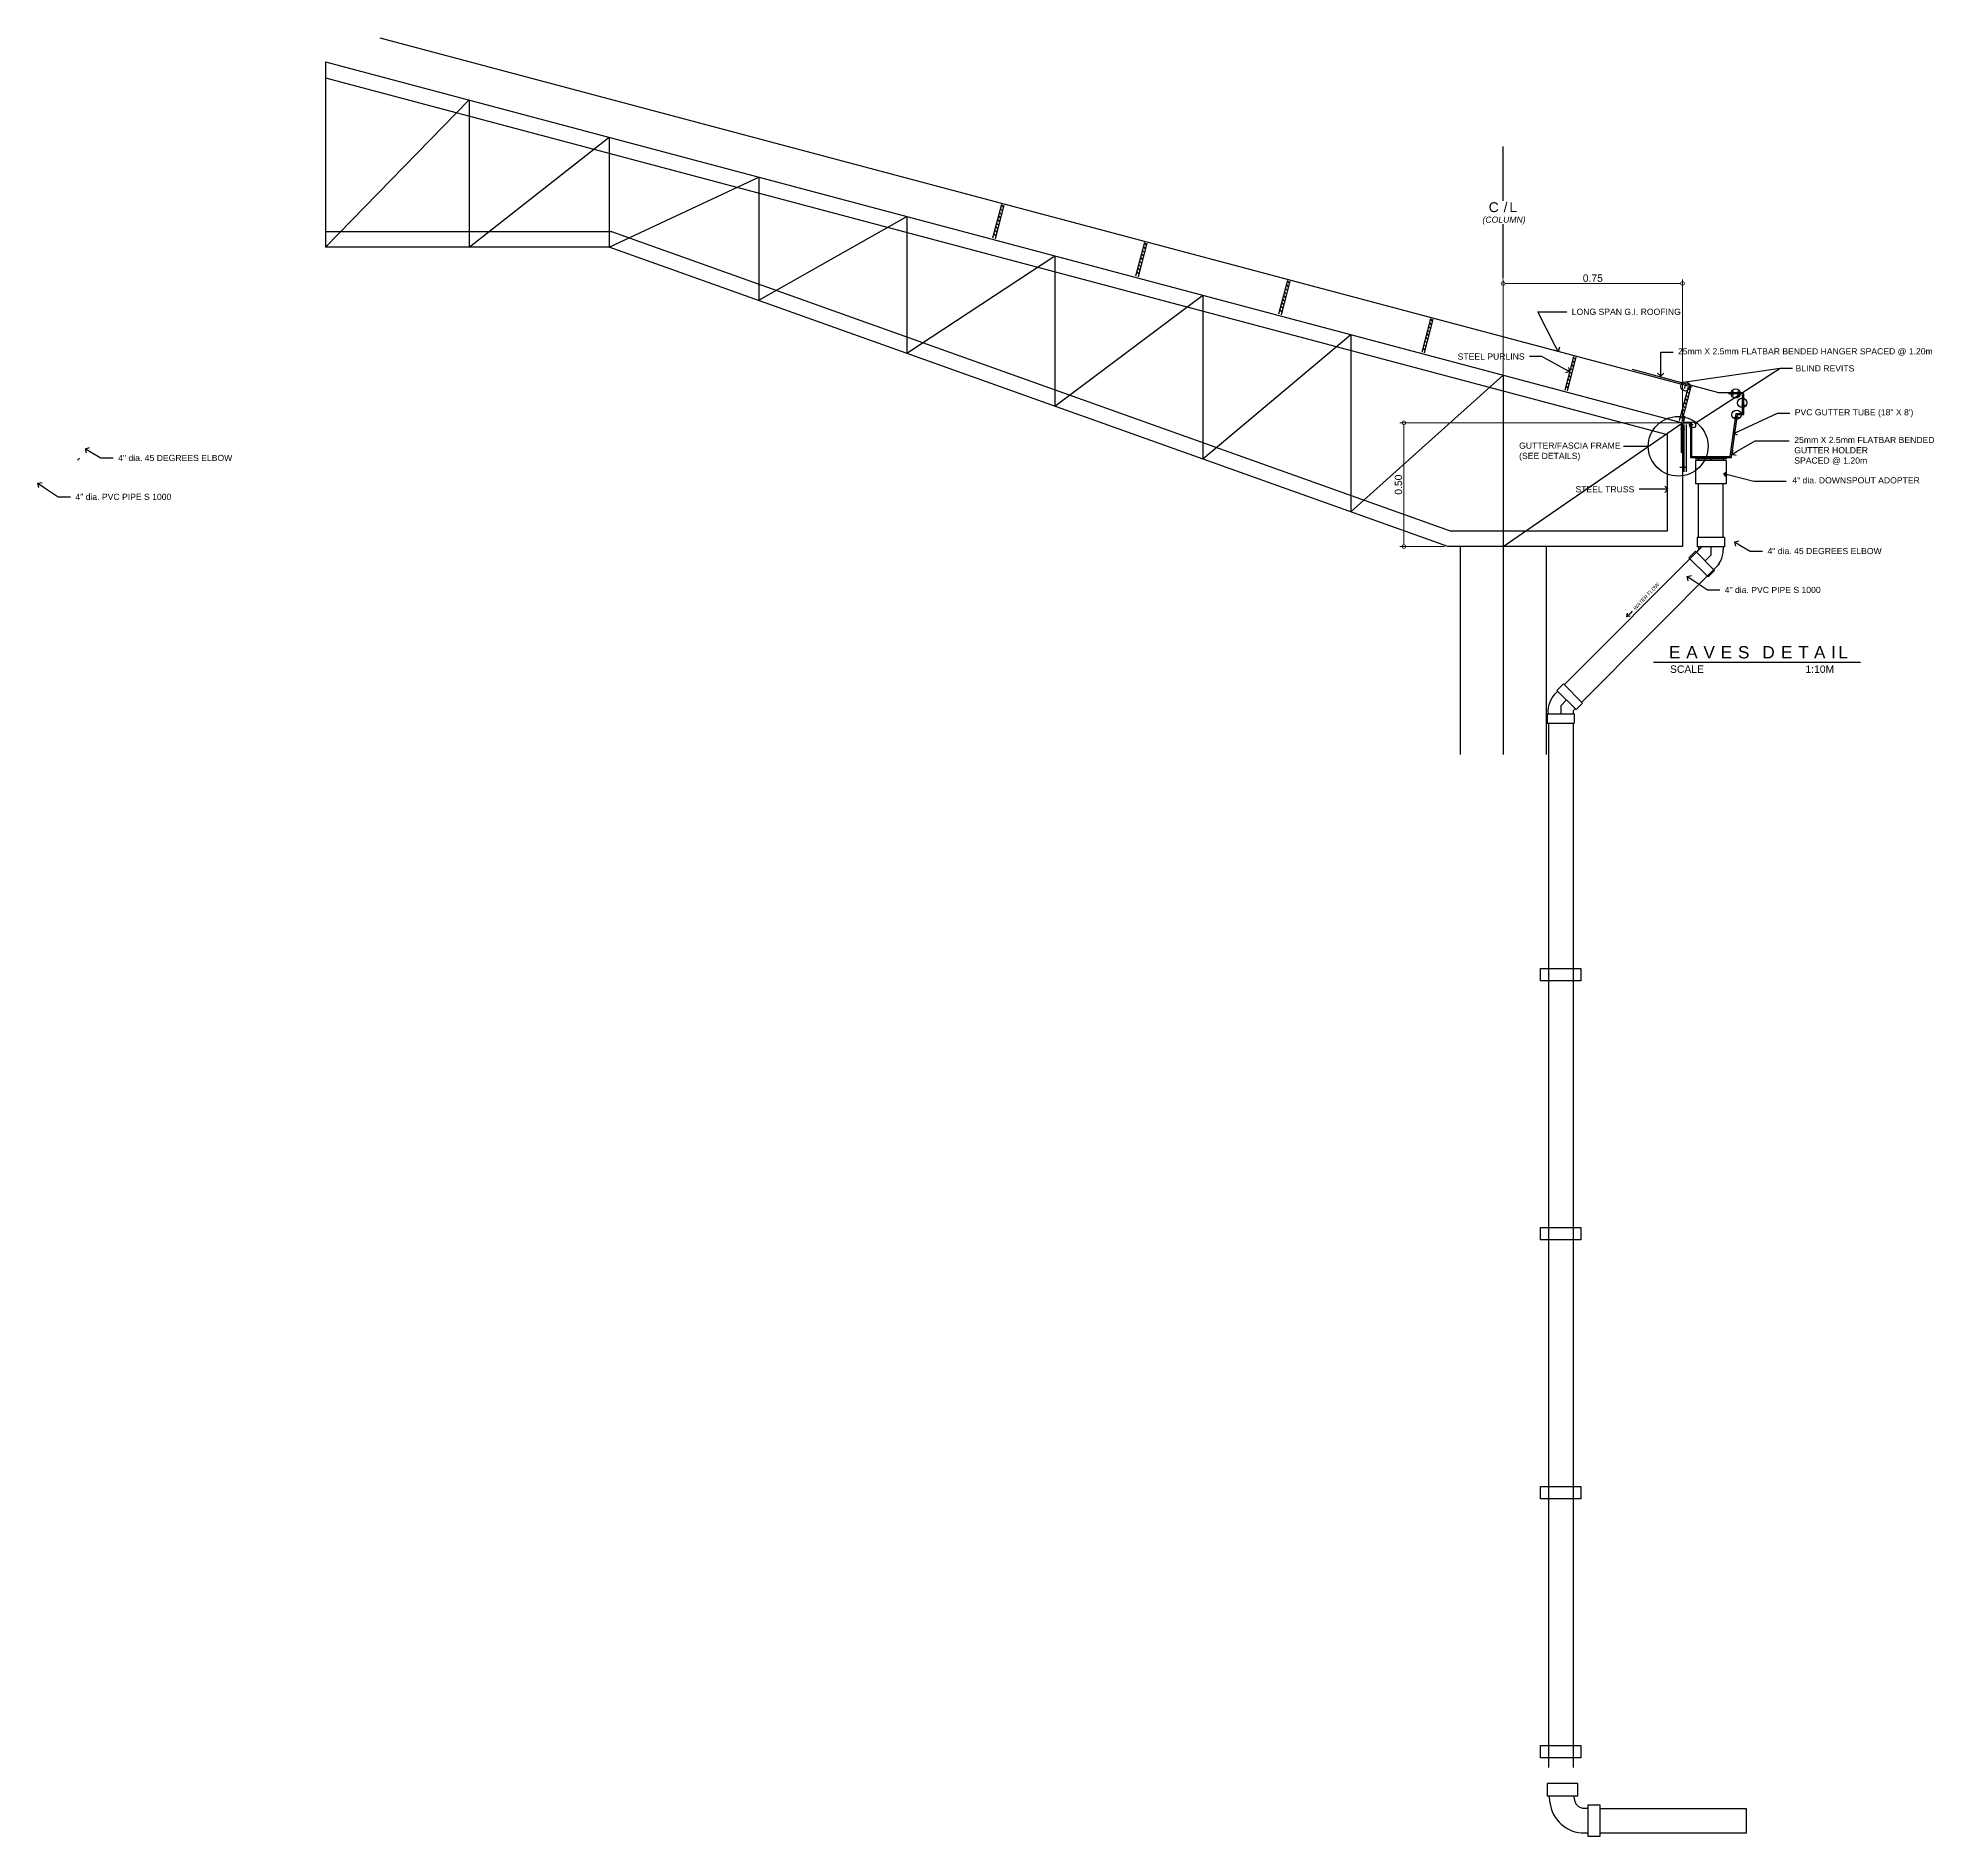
# Model space of a CAD drawing. Header units: inches. Extents: x -1369 to 1198, y -366 to 1398.
# Drawn here: x 42.03 to 49.71, y 125.14 to 132.43 of the extents above; entities that cross this region are included whole.
import ezdxf
from ezdxf import colors
from ezdxf.entities.mleader import LeaderData, LeaderLine
from ezdxf.math import Vec2, Vec3

# ---------------------------------------------------------------- set-up
doc = ezdxf.new("R2010")
doc.units = ezdxf.units.IN
doc.header["$MEASUREMENT"] = 0
for name, pattern in [('CENTER2', [1.125, 0.75, -0.125, 0.125, -0.125]), ('HIDDEN', [0.375, 0.25, -0.125]), ('HIDDEN2', [0.1875, 0.125, -0.0625])]:
    doc.linetypes.add(name, pattern=pattern)
for name, color, linetype in [('CONS. LINE', 7, 'Continuous'), ('DARK', 1, 'Continuous'), ('LABEL 1', 7, 'Continuous'), ('SUBLOTS', 1, 'Continuous')]:
    doc.layers.add(name, color=color, linetype=linetype)
doc.layers.add('dimension', color=1, linetype='Continuous', lineweight=20)
doc.styles.get("Standard").update_dxf_attribs({"font": 'arial.ttf'})
doc.dimstyles.new('10', dxfattribs={"dimtxt": 0.03, "dimasz": 0.015, "dimexe": 0.0155, "dimexo": 0.0125, "dimgap": 0.00625, "dimtad": 1, "dimzin": 0, "dimdsep": 46, "dimtxsty": 'Standard', "dimblk": 'DOTBLANK', "dimcen": 0.09, "dimclrd": 256, "dimclre": 256, "dimadec": 0, "dimazin": 0, "dimtfac": 1, "dimtix": 1, "dimtofl": 0, "dimtmove": 0, "dimatfit": 3, "dimfxl": 1, "dimtolj": 1, "dimtzin": 0, "dimlwd": -1, "dimlwe": -1, "dimarcsym": 0})

msp = doc.modelspace()

# ---------------------------------------------------------------- texts
at = {"layer": 'DARK', "color": 7, "char_height": 0.025, "attachment_point": 1}
for s, insert in [('BLIND REVITS', (49.1521, 131.1012)), ('GUTTER/FASCIA FRAME\\P(SEE DETAILS)', (48.0313, 130.7879)), ('4" dia. DOWNSPOUT ADOPTER', (49.1391, 130.6472))]:
    msp.add_mtext(s, dxfattribs=dict(at, insert=insert))
at = {"layer": 'DARK', "color": 7, "insert": (48.4927, 130.1176), "char_height": 0.015, "attachment_point": 1, "rotation": 46.71119}
msp.add_mtext('WATER FLOW ', dxfattribs=at)
at = {"layer": 'LABEL 1', "attachment_point": 1}
for s, width, insert, char_height in [('{\\fArial|b0|i1|c0|p34;(COLUMN)}', 0.227884, (47.8829, 131.7041), 0.025), ('{\\T1.5;C/L}', 0.227884, (47.9081, 131.7622), 0.04), ('{\\T1.5;EAVES DETAIL}', 0.845022, (48.6389, 129.9627), 0.05), ('SCALE', 0.148121, (48.6432, 129.8842), 0.03), ('1:10M', 0.133372, (49.1922, 129.8842), 0.03)]:
    msp.add_mtext_dynamic_manual_height_columns(s, width=width, gutter_width=12.5, heights=[0], dxfattribs=dict(at, insert=insert, char_height=char_height))

# ---------------------------------------------------------------- blocks, each defined once
blk = doc.blocks.new('_Open90')
at = {"color": 0, "linetype": 'ByBlock', "lineweight": -2}
for p, q in [((0, 0), (-1, 0)), ((-0.5, 0.5), (0, 0)), ((0, 0), (-0.5, -0.5))]:
    blk.add_line(p, q, dxfattribs=at)
blk = doc.blocks.new('_DotBlank')
at = {"color": 0, "linetype": 'ByBlock', "lineweight": -2}
blk.add_line((-0.5, 0), (-1, 0), dxfattribs=at)
blk.add_circle((0, 0), 0.5, dxfattribs=at)
blk = doc.blocks.new('*D517')
at = {"layer": 'Defpoints', "color": 0, "transparency": 16777216}
for p in [(48.6938, 131.4329), (48.6938, 130.8682), (47.9666, 130.3662)]:
    blk.add_point(p, dxfattribs=at)
at = {"layer": 'dimension', "transparency": 16777216}
for p, q in [((47.9666, 130.3787), (47.9666, 131.4484)), ((47.9816, 131.4329), (48.6788, 131.4329)), ((48.6938, 130.8807), (48.6938, 131.4484))]:
    blk.add_line(p, q, dxfattribs=at)
at = {"layer": 'dimension', "transparency": 16777216, "xscale": 0.015, "yscale": 0.015, "zscale": 0.015, "rotation": 180}
blk.add_blockref('_DotBlank', (47.9666, 131.4329), dxfattribs=at)
at = {"layer": 'dimension', "transparency": 16777216, "xscale": 0.015, "yscale": 0.015, "zscale": 0.015}
blk.add_blockref('_DotBlank', (48.6938, 131.4329), dxfattribs=at)
at = {"layer": 'dimension', "color": 0, "transparency": 16777216, "insert": (48.3302, 131.4545), "char_height": 0.03, "attachment_point": 5}
blk.add_mtext('\\A1;0.75', dxfattribs=at)
blk = doc.blocks.new('nel')
at = {"layer": 'SUBLOTS'}
for p, q in [((708.997, 164.985), (708.997, 164.844)), ((709.007, 164.9819), (708.997, 164.9754)), ((709.007, 164.9669), (708.997, 164.9604)), ((709.007, 164.9519), (708.997, 164.9454)), ((709.007, 164.9369), (708.997, 164.9304)), ((709.007, 164.9219), (708.997, 164.9154)), ((709.007, 164.985), (709.007, 164.844)), ((709.007, 164.9069), (708.997, 164.9004)), ((709.007, 164.8919), (708.997, 164.8854)), ((709.007, 164.8769), (708.997, 164.8704)), ((709.007, 164.8619), (708.997, 164.8554))]:
    blk.add_line(p, q, dxfattribs=at)
blk = doc.blocks.new('GFF')
at = {"layer": 'DARK', "color": 0}
for p, q in [((0.0525, -0.0316), (0.035, -0.0316)), ((0.0856, -0.0143), (0.0729, -0.0143)), ((0.0546, -0.1872), (0.0325, -0.1872))]:
    blk.add_line(p, q, dxfattribs=at)
at = {"layer": 'DARK', "color": 3}
for p, q in [((0.0485, -0.0125), (0.0485, -0.205)), ((0.0585, -0.0125), (0.0585, -0.205))]:
    blk.add_line(p, q, dxfattribs=at)
blk = doc.blocks.new('*D516')
at = {"layer": 'Defpoints', "color": 0, "transparency": 16777216}
for p in [(48.6938, 130.8682), (47.5638, 130.3662), (47.7416, 130.3662)]:
    blk.add_point(p, dxfattribs=at)
at = {"layer": 'dimension', "transparency": 16777216}
for p, q in [((48.6813, 130.8682), (47.5483, 130.8682)), ((47.5638, 130.8532), (47.5638, 130.3812)), ((47.7291, 130.3662), (47.5483, 130.3662))]:
    blk.add_line(p, q, dxfattribs=at)
at = {"layer": 'dimension', "transparency": 16777216, "xscale": 0.015, "yscale": 0.015, "zscale": 0.015}
for p, rotation in [((47.5638, 130.8682), 90), ((47.5638, 130.3662), 270)]:
    blk.add_blockref('_DotBlank', p, dxfattribs=dict(at, rotation=rotation))
at = {"layer": 'dimension', "color": 0, "transparency": 16777216, "insert": (47.5422, 130.6172), "char_height": 0.03, "attachment_point": 5, "rotation": 90}
blk.add_mtext('\\A1;0.50', dxfattribs=at)
blk = doc.blocks.new('45')
at = {"layer": 'DARK'}
for p, q in [((-0.0624, 0.0154), (-0.0889, -0.0111)), ((0.0154, -0.0624), (-0.0624, 0.0154)), ((-0.05, 0.0207), (-0.0588, 0.0119)), ((-0.055, 0.0707), (-0.055, 0.0332)), ((0.055, 0.0707), (-0.055, 0.0707)), ((0.055, 0.0332), (-0.055, 0.0332)), ((-0.05, 0.0332), (-0.05, 0.0207)), ((0.05, 0.0332), (0.05, 0.0207)), ((0.055, 0.0707), (0.055, 0.0332)), ((-0.0111, -0.0889), (-0.0889, -0.0111)), ((0.0154, -0.0624), (-0.0111, -0.0889))]:
    blk.add_line(p, q, dxfattribs=at)
at = {"layer": 'DARK', "color": 3, "linetype": 'CENTER2'}
for p, q in [((0, 0), (-0.0235, -0.0235)), ((0, 0.0332), (0, 0))]:
    blk.add_line(p, q, dxfattribs=at)
at = {"layer": 'DARK'}
blk.add_arc((-0.0535, 0.0214), 0.1035, 309.16878, 359.61433, dxfattribs=at)
blk = doc.blocks.new('DSA')
at = {"layer": 'DARK'}
for p, q in [((-0.0625, 0.0048), (-0.0625, 0)), ((0.0625, 0.0048), (-0.0625, 0.0048)), ((0.0625, 0), (-0.0625, 0)), ((-0.05, 0), (-0.05, -0.007)), ((0.05, 0), (0.05, -0.007)), ((0.0625, 0.0048), (0.0625, 0)), ((-0.0625, -0.007), (-0.0625, -0.1023)), ((0.0625, -0.007), (-0.0625, -0.007)), ((0.0625, -0.007), (0.0625, -0.1023)), ((0.0625, -0.1023), (-0.0625, -0.1023))]:
    blk.add_line(p, q, dxfattribs=at)
at = {"layer": 'DARK', "linetype": 'HIDDEN2'}
blk.add_line((0, 0), (0, -0.007), dxfattribs=at)
blk = doc.blocks.new('bend hid')
at = {"color": 1, "linetype": 'HIDDEN', "ltscale": 8}
for points in [[(0.1229, 0.0911), (-0.0021, 0.0911), (-0.0021, 0.0411), (0.1229, 0.0411)], [(-0.0896, 0.0011), (-0.0896, -0.1239), (-0.0396, -0.1239), (-0.0396, 0.0011)]]:
    blk.add_lwpolyline(points, close=True, dxfattribs=at)
for points in [[(0.0104, 0.0275, -0.385484), (-0.0257, -0.0131, -8.123106)], [(0.1104, 0.0284, -0.385484), (-0.0149, -0.1126, -0.385484)]]:
    blk.add_lwpolyline(points, format="xyb", dxfattribs=at)
for points in [[(0.0104, 0.0275), (0.0104, 0.0411)], [(0.1104, 0.0284), (0.1104, 0.0411)], [(-0.0257, -0.0131), (-0.0396, -0.0138)], [(-0.0149, -0.1126), (-0.0396, -0.114)]]:
    blk.add_lwpolyline(points, dxfattribs=at)

# ---------------------------------------------------------------- dimensions: what is measured, and where the dimension line sits
at = {"layer": 'dimension', "color": 0}
dim = msp.add_linear_dim(base=(48.6938, 131.4329), p1=(47.9666, 130.3662), p2=(48.6938, 130.8682), angle=180, text='0.75', dimstyle='10', dxfattribs=at)
dim.commit()
dim.dimension.update_dxf_attribs({"geometry": '*D517', "text_midpoint": (48.3302, 131.4545)})
dim = msp.add_linear_dim(base=(47.5638, 130.3662), p1=(48.6938, 130.8682), p2=(47.7416, 130.3662), angle=90, dimstyle='10', dxfattribs=at)
dim.commit()
dim.dimension.update_dxf_attribs({"geometry": '*D516', "text_midpoint": (47.5422, 130.6172)})

# ---------------------------------------------------------------- linework, layer by layer
at = {"color": 5, "linetype": 'Continuous', "ltscale": 10}
msp.add_line((43.4113, 132.4284), (48.7322, 131.0132), dxfattribs=at)
at = {"color": 3}
msp.add_line((48.4895, 131.0857), (48.8397, 130.991), dxfattribs=at)
at = {"color": 4}
msp.add_lwpolyline([(43.1916, 132.3317), (43.1916, 131.5798), (43.7735, 132.1769), (43.7736, 131.5798), (44.3416, 132.0258), (44.3416, 131.5798), (44.9486, 131.8644), (44.9486, 131.3652), (45.5486, 131.7048), (45.5486, 131.1506), (46.1486, 131.5452), (46.1486, 130.936), (46.7486, 131.3856), (46.7486, 130.7214), (47.3486, 131.226), (47.3486, 130.5068), (47.9666, 131.0616), (47.9666, 130.3662), (48.6938, 130.8682)], dxfattribs=at)
at = {"color": 4, "linetype": 'Continuous', "ltscale": 10}
for points in [[(43.1916, 132.3317), (48.6938, 130.8682), (48.6938, 130.3662), (47.7416, 130.3662), (44.3416, 131.5798), (43.1916, 131.5798)], [(43.1916, 132.267), (48.6313, 130.8202), (48.6313, 130.4287), (47.7525, 130.4287), (44.3525, 131.6423), (43.1916, 131.6423)]]:
    msp.add_lwpolyline(points, dxfattribs=at)
at = {"color": 1}
for points in [[(47.9666, 131.7677), (47.9666, 131.9883)], [(47.9666, 131.4529), (47.9666, 131.6735)], [(48.7587, 130.4025), (48.7587, 130.6202)], [(48.8587, 130.4025), (48.8587, 130.6202)], [(47.9666, 130.3662), (47.9666, 129.5237)], [(48.2145, 129.8061), (48.7734, 130.3671)], [(48.2853, 129.7354), (48.8441, 130.2965)], [(48.1499, 129.65), (48.1499, 125.4158)], [(48.2499, 129.65), (48.2499, 125.4158)]]:
    msp.add_lwpolyline(points, dxfattribs=at)
at = {"color": 3}
for points in [[(48.6964, 130.8955), (48.703, 130.8937), (48.697, 130.8704), (48.7281, 130.8704), (48.7281, 130.8704), (48.7308, 130.8704), (48.7308, 130.7312), (48.8866, 130.7312), (48.9116, 130.9062), (48.9366, 130.9062), (48.9366, 130.9812)], [(48.8397, 130.991), (48.9366, 130.991)]]:
    msp.add_lwpolyline(points, dxfattribs=at)
at = {"color": 8}
for points in [[(47.7916, 130.3662), (47.7916, 129.5237)], [(48.1416, 130.3662), (48.1416, 129.5237)]]:
    msp.add_lwpolyline(points, dxfattribs=at)
at = {"color": 8, "linetype": 'Continuous', "ltscale": 10}
for points in [[(48.1185, 128.6554), (48.281, 128.6554), (48.281, 128.6054), (48.1185, 128.6054)], [(48.1185, 127.6054), (48.281, 127.6054), (48.281, 127.5554), (48.1185, 127.5554)], [(48.1185, 126.5554), (48.281, 126.5554), (48.281, 126.5054), (48.1185, 126.5054)], [(48.1185, 125.5054), (48.281, 125.5054), (48.281, 125.4554), (48.1185, 125.4554)]]:
    msp.add_lwpolyline(points, close=True, dxfattribs=at)
at = {"color": 3, "linetype": 'Continuous', "ltscale": 10}
msp.add_lwpolyline([(48.3596, 125.2504), (48.9523, 125.2504), (48.9523, 125.1504), (48.3596, 125.1504)], dxfattribs=at)
at = {"layer": 'DARK', "linetype": 'ByBlock', "lineweight": -2}
msp.add_line((49.0899, 131.0898), (49.1399, 131.0898), dxfattribs=at)
at = {"layer": 'DARK', "color": 0}
for p, q in [((48.7067, 131.0271), (48.7001, 131.0058)), ((48.8982, 130.9968), (48.8982, 130.9781)), ((48.9182, 130.9968), (48.9182, 130.9781)), ((48.9335, 130.9396), (48.9477, 130.9396)), ((48.9049, 130.8913), (48.9224, 130.8913))]:
    msp.add_line(p, q, dxfattribs=at)
at = {"layer": 'DARK'}
for p, q in [((42.1947, 130.7252), (42.1859, 130.7163)), ((48.4826, 130.0963), (48.4672, 130.0809)), ((48.4698, 130.0955), (48.4672, 130.0809)), ((48.4903, 130.104), (48.4826, 130.0963)), ((48.4817, 130.0836), (48.4672, 130.0809))]:
    msp.add_line(p, q, dxfattribs=at)
at = {"layer": 'DARK', "linetype": 'ByBlock', "lineweight": -2}
for points in [[(48.7053, 131.0346), (49.0899, 131.0898)], [(48.7448, 130.8667), (49.0899, 131.0898)]]:
    msp.add_lwpolyline(points, dxfattribs=at)
at = {"layer": 'DARK', "color": 5}
for points in [[(48.8616, 130.7272), (48.8924, 130.7272), (48.9174, 130.9013), (48.9419, 130.9013), (48.9419, 130.9848), (48.8804, 130.9848), (48.8804, 130.9848)], [(48.6891, 130.746), (48.6891, 130.8682), (48.7258, 130.8682), (48.7258, 130.7272), (48.7616, 130.7272)]]:
    msp.add_lwpolyline(points, dxfattribs=at)
at = {"layer": 'DARK'}
for points in [[(48.455, 130.7728), (48.555, 130.7728)], [(48.8618, 130.6618), (48.9826, 130.6316), (49.1145, 130.6316)]]:
    msp.add_lwpolyline(points, dxfattribs=at)
for centre, radius in [((48.7053, 131.0157), 0.0189), ((48.9092, 130.9871), 0.0189), ((48.936, 130.9489), 0.0189), ((48.7347, 130.8596), 0.0123), ((48.9131, 130.9009), 0.0189)]:
    msp.add_circle(centre, radius, dxfattribs=at)
at = {"layer": 'DARK', "color": 7}
msp.add_circle((48.6761, 130.7728), 0.1211, dxfattribs=at)
at = {"layer": 'LABEL 1', "color": 1}
msp.add_line((49.4156, 129.8968), (48.5758, 129.8968), dxfattribs=at)

# ---------------------------------------------------------------- block references
for name, p in [('GFF', (48.6508, 130.8737)), ('DSA', (48.8087, 130.7224)), ('45', (48.8087, 130.3318))]:
    msp.add_blockref(name, p)
at = {"xscale": -1, "rotation": 315.0000396216524}
msp.add_blockref('45', (48.1999, 129.7208), dxfattribs=at)
at = {"linetype": 'Continuous', "ltscale": 10, "rotation": 270}
msp.add_blockref('bend hid', (48.2685, 125.2609), dxfattribs=at)
at = {"layer": 'CONS. LINE', "xscale": -1, "rotation": 345.1420557369656}
for p in [(688.9278, -209.5215), (689.5077, -209.6757), (690.0875, -209.8299), (690.6674, -209.9841), (691.2472, -210.1384), (691.7121, -210.262)]:
    msp.add_blockref('nel', p, dxfattribs=at)
at = {"layer": 'DARK', "lineweight": -2, "xscale": 0.02, "yscale": 0.02, "zscale": 0.02, "rotation": 165.992087873605}
msp.add_blockref('_Open90', (48.8618, 130.6618), dxfattribs=at)

msp.set_redraw_order([(e.dxf.handle, doc.entitydb.next_handle()) for e in msp.query("TEXT MTEXT ATTDEF DIMENSION ARC_DIMENSION")])  # texts and dimensions are drawn at this point

# ---------------------------------------------------------------- leaders
at = {"layer": 'DARK'}
ml = msp.add_multileader_mtext('Standard', dxfattribs=at)
ml.set_content('LONG SPAN G.I. ROOFING', color=7)
ml.set_leader_properties()
ml.set_arrow_properties(name='OPEN90')
ml.build(insert=Vec2(0, 0))
ml.multileader.update_dxf_attribs({"dogleg_length": 0.05, "arrow_head_size": 0.025})
ctx = ml.context
ctx.base_point, ctx.char_height, ctx.arrow_head_size, ctx.landing_gap_size, ctx.plane_origin = Vec3(48.2247, 131.3178), 0.025, 0.025, 0.02, Vec3(48.1894, 131.1576)
notes = []
notes.append((ctx, [(0, (1, 1, 0), (48.1067, 131.3178), (1, 0), 0.1181, [(0, [(48.1894, 131.1576)], 0, [])])]))
ctx.mtext.insert, ctx.mtext.flow_direction = Vec3(48.2447, 131.3305), 5
ml = msp.add_multileader_mtext('Standard', dxfattribs=at)
ml.set_content('25mm X 2.5mm FLATBAR BENDED HANGER SPACED @ 1.20m', color=7)
ml.set_leader_properties()
ml.set_arrow_properties(name='OPEN90')
ml.build(insert=Vec2(0, 0))
ml.multileader.update_dxf_attribs({"dogleg_length": 0.05, "arrow_head_size": 0.025})
ctx = ml.context
ctx.base_point, ctx.char_height, ctx.arrow_head_size, ctx.landing_gap_size, ctx.plane_origin = Vec3(48.6555, 131.1542), 0.025, 0.025, 0.02, Vec3(48.6055, 131.0568)
notes.append((ctx, [(0, (1, 1, 0), (48.6055, 131.1542), (1, 0), 0.05, [(0, [(48.6055, 131.0568)], 0, [])])]))
ctx.mtext.insert, ctx.mtext.flow_direction = Vec3(48.6755, 131.1703), 5
ml = msp.add_multileader_mtext('Standard', dxfattribs=at)
ml.set_content('STEEL PURLINS', color=7)
ml.set_leader_properties()
ml.set_arrow_properties(name='OPEN90')
ml.build(insert=Vec2(0, 0))
ml.multileader.update_dxf_attribs({"dogleg_length": 0.05, "arrow_head_size": 0.025})
ctx = ml.context
ctx.base_point, ctx.char_height, ctx.arrow_head_size, ctx.landing_gap_size, ctx.plane_origin = Vec3(47.7654, 131.1364), 0.025, 0.025, 0.02, Vec3(48.236, 131.0753)
ctx.text_align_type = 2
notes.append((ctx, [(0, (1, 1, 0), (48.1237, 131.1364), (-1, 0), 0.05, [(0, [(48.236, 131.0753)], 0, [])])]))
ctx.mtext.insert, ctx.mtext.alignment, ctx.mtext.flow_direction = Vec3(48.0537, 131.1491), 3, 5
ml = msp.add_multileader_mtext('Standard', dxfattribs=at)
ml.set_content('PVC GUTTER TUBE (18" X 8\')', color=7)
ml.set_leader_properties()
ml.set_arrow_properties(name='OPEN90')
ml.build(insert=Vec2(0, 0))
ml.multileader.update_dxf_attribs({"dogleg_length": 0.05, "arrow_head_size": 0.025})
ctx = ml.context
ctx.base_point, ctx.char_height, ctx.arrow_head_size, ctx.landing_gap_size, ctx.plane_origin = Vec3(49.1288, 130.9071), 0.025, 0.025, 0.02, Vec3(48.9056, 130.7904)
notes.append((ctx, [(0, (1, 1, 0), (49.0788, 130.9071), (1, 0), 0.05, [(0, [(48.8999, 130.8242)], 0, [])])]))
ctx.mtext.insert, ctx.mtext.flow_direction = Vec3(49.1488, 130.9232), 5
ml = msp.add_multileader_mtext('Standard', dxfattribs=at)
ml.set_content('25mm X 2.5mm FLATBAR BENDED \\PGUTTER HOLDER\\PSPACED @ 1.20m ', color=7)
ml.set_leader_properties()
ml.set_arrow_properties(name='OPEN90')
ml.build(insert=Vec2(0, 0))
ml.multileader.update_dxf_attribs({"dogleg_length": 0.05, "arrow_head_size": 0.025})
ctx = ml.context
ctx.base_point, ctx.char_height, ctx.arrow_head_size, ctx.landing_gap_size, ctx.plane_origin = Vec3(49.127, 130.7947), 0.025, 0.025, 0.02, Vec3(48.9097, 130.7719)
notes.append((ctx, [(0, (1, 1, 0), (48.9879, 130.7947), (1, 0), 0.139, [(0, [(48.8943, 130.7399)], 0, [])])]))
ctx.mtext.insert, ctx.mtext.flow_direction = Vec3(49.147, 130.8109), 5
ml = msp.add_multileader_mtext('Standard', dxfattribs=at)
ml.set_content('4" dia. 45 DEGREES ELBOW ', color=7)
ml.set_leader_properties()
ml.set_arrow_properties(name='OPEN90')
ml.build(insert=Vec2(0, 0))
ml.multileader.update_dxf_attribs({"dogleg_length": 0.05, "arrow_head_size": 0.025})
ctx = ml.context
ctx.base_point, ctx.char_height, ctx.arrow_head_size, ctx.landing_gap_size, ctx.plane_origin = Vec3(42.331, 130.7253), 0.025, 0.025, 0.02, Vec3(42.2178, 130.7628)
notes.append((ctx, [(0, (1, 1, 0), (42.281, 130.7253), (1, 0), 0.05, [(0, [(42.2178, 130.7628)], 0, [])])]))
ctx.mtext.insert, ctx.mtext.flow_direction = Vec3(42.351, 130.738), 5
ml = msp.add_multileader_mtext('Standard', dxfattribs=at)
ml.set_content('4" dia. PVC PIPE S 1000 ', color=7)
ml.set_leader_properties()
ml.set_arrow_properties(name='OPEN90')
ml.build(insert=Vec2(0, 0))
ml.multileader.update_dxf_attribs({"dogleg_length": 0.05, "arrow_head_size": 0.025})
ctx = ml.context
ctx.base_point, ctx.char_height, ctx.arrow_head_size, ctx.landing_gap_size, ctx.plane_origin = Vec3(42.1575, 130.5676), 0.025, 0.025, 0.02, Vec3(42.0255, 130.6227)
notes.append((ctx, [(0, (1, 1, 0), (42.1075, 130.5676), (1, 0), 0.05, [(0, [(42.0255, 130.6227)], 0, [])])]))
ctx.mtext.insert, ctx.mtext.flow_direction = Vec3(42.1775, 130.5803), 5
ml = msp.add_multileader_mtext('Standard', dxfattribs=at)
ml.set_content('STEEL TRUSS', color=7)
ml.set_leader_properties()
ml.set_arrow_properties(name='OPEN90')
ml.build(insert=Vec2(0, 0))
ml.multileader.update_dxf_attribs({"dogleg_length": 0.05, "arrow_head_size": 0.025})
ctx = ml.context
ctx.base_point, ctx.char_height, ctx.arrow_head_size, ctx.landing_gap_size, ctx.plane_origin = Vec3(48.2431, 130.5983), 0.025, 0.025, 0.02, Vec3(48.6343, 130.5983)
ctx.text_align_type = 2
notes.append((ctx, [(0, (1, 1, 0), (48.5684, 130.5983), (-1, 0), 0.05, [(0, [(48.6343, 130.5983)], 0, [])])]))
ctx.mtext.insert, ctx.mtext.alignment, ctx.mtext.flow_direction = Vec3(48.4984, 130.611), 3, 5
ml = msp.add_multileader_mtext('Standard', dxfattribs=at)
ml.set_content('4" dia. 45 DEGREES ELBOW ', color=7)
ml.set_leader_properties()
ml.set_arrow_properties(name='OPEN90')
ml.build(insert=Vec2(0, 0))
ml.multileader.update_dxf_attribs({"dogleg_length": 0.05, "arrow_head_size": 0.025})
ctx = ml.context
ctx.base_point, ctx.char_height, ctx.arrow_head_size, ctx.landing_gap_size, ctx.plane_origin = Vec3(49.0187, 130.3477), 0.025, 0.025, 0.02, Vec3(48.9054, 130.3852)
notes.append((ctx, [(0, (1, 1, 0), (48.9687, 130.3477), (1, 0), 0.05, [(0, [(48.9054, 130.3852)], 0, [])])]))
ctx.mtext.insert, ctx.mtext.flow_direction = Vec3(49.0387, 130.3605), 5
ml = msp.add_multileader_mtext('Standard', dxfattribs=at)
ml.set_content('4" dia. PVC PIPE S 1000 ', color=7)
ml.set_leader_properties()
ml.set_arrow_properties(name='OPEN90')
ml.build(insert=Vec2(0, 0))
ml.multileader.update_dxf_attribs({"dogleg_length": 0.05, "arrow_head_size": 0.025})
ctx = ml.context
ctx.base_point, ctx.char_height, ctx.arrow_head_size, ctx.landing_gap_size, ctx.plane_origin = Vec3(48.8451, 130.1901), 0.025, 0.025, 0.02, Vec3(48.7131, 130.2452)
notes.append((ctx, [(0, (1, 1, 0), (48.7951, 130.1901), (1, 0), 0.05, [(0, [(48.7131, 130.2452)], 0, [])])]))
ctx.mtext.insert, ctx.mtext.flow_direction = Vec3(48.8651, 130.2028), 5
for ctx, leaders in notes:
    for number, flags, end, landing, length, lines in leaders:
        leader = LeaderData()
        leader.index, (leader.has_last_leader_line, leader.has_dogleg_vector, leader.attachment_direction) = number, flags
        leader.last_leader_point, leader.dogleg_vector, leader.dogleg_length = Vec3(end), Vec3(landing), length
        for number, points, colour, breaks in lines:
            line = LeaderLine()
            line.index, line.vertices, line.color, line.breaks = number, Vec3.list(points), colors.encode_raw_color(colour), breaks
            leader.lines.append(line)
        ctx.leaders.append(leader)

doc.saveas('drawing.dxf')
